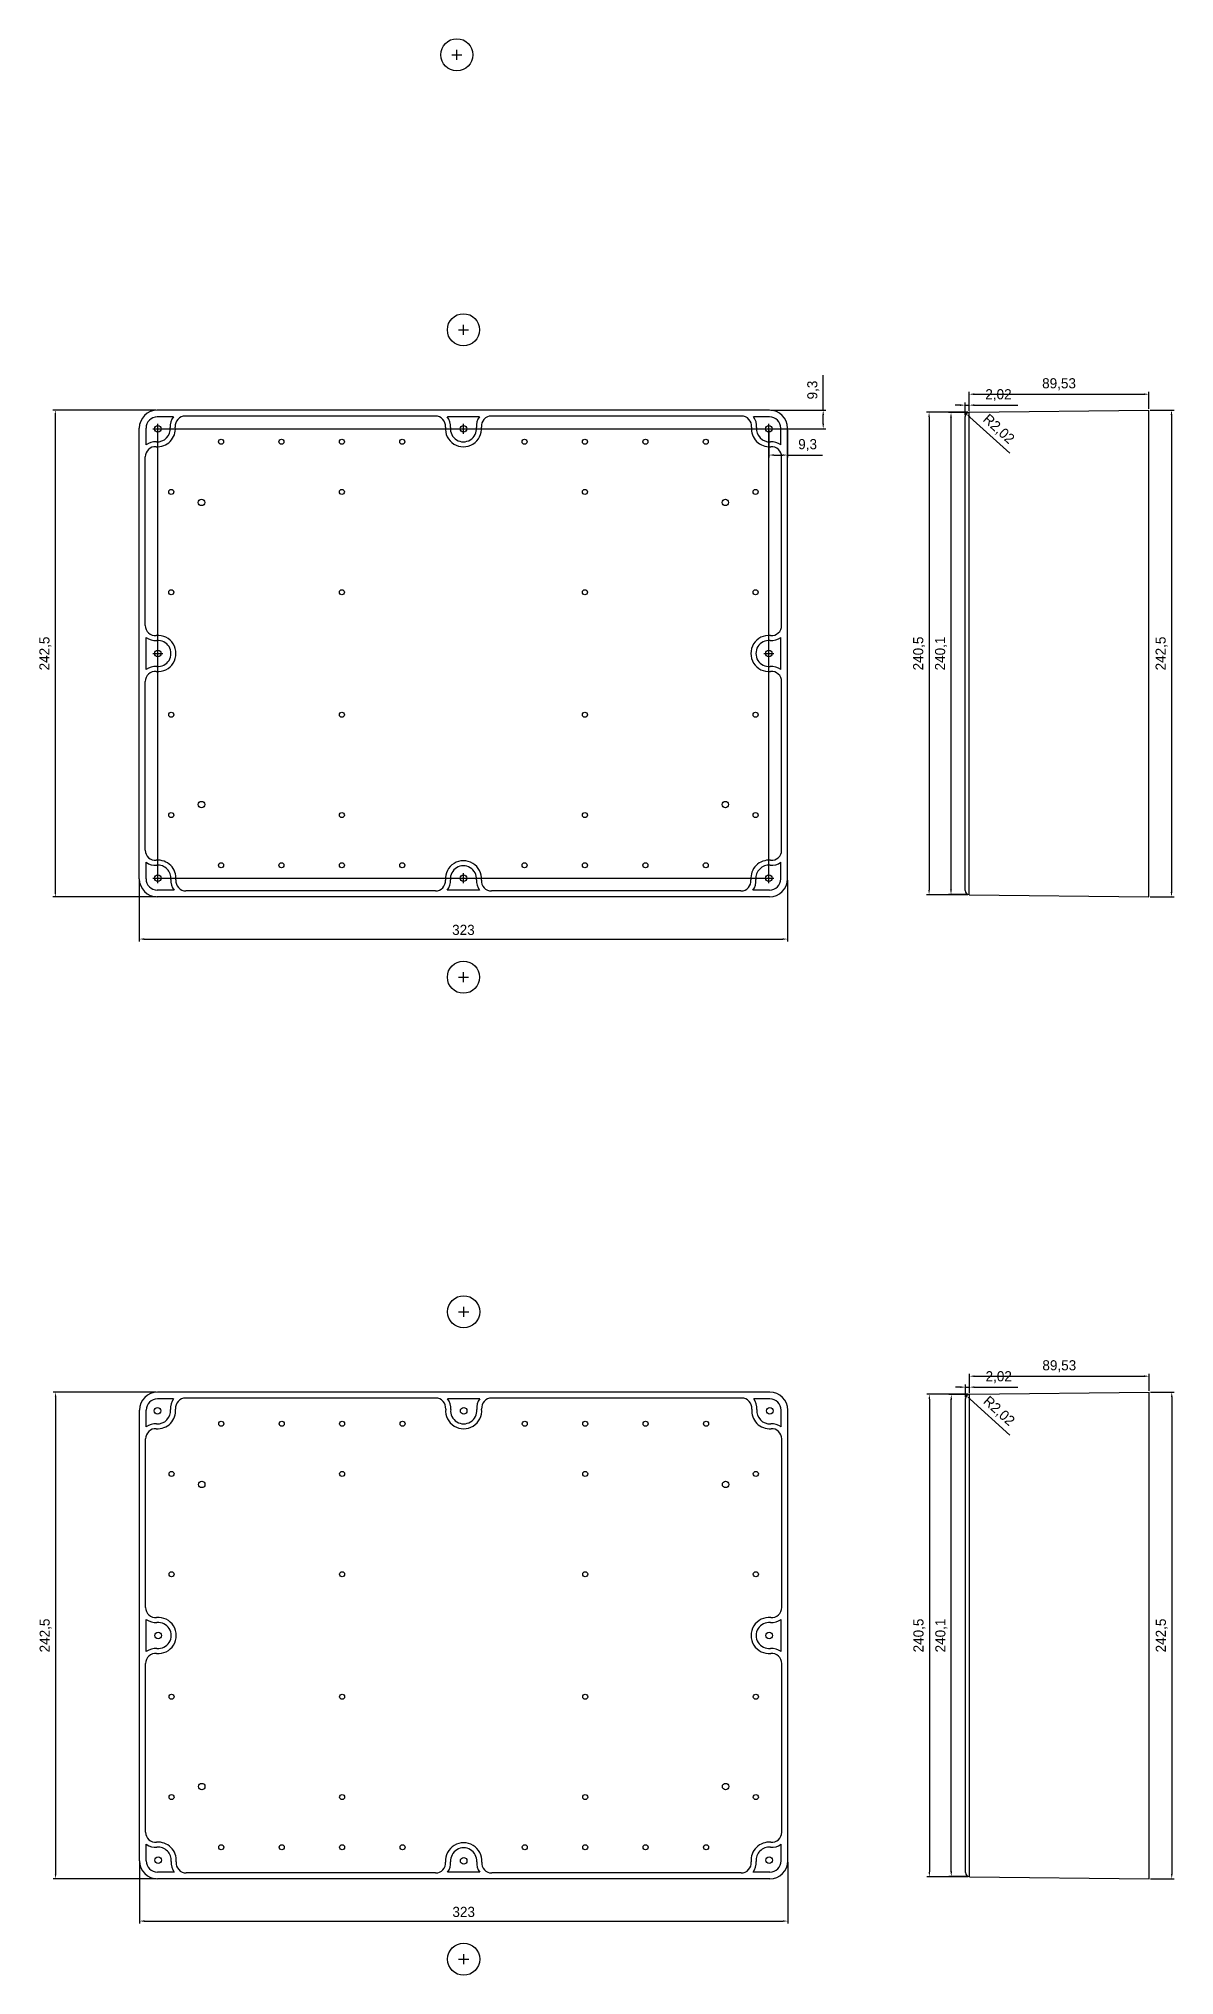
# Model space of a CAD drawing. Header units: millimetres. Extents: x 119 to 8321, y -328 to 2054.
# Drawn here: x 119 to 685, y 91 to 1056 of the extents above; entities that cross this region are included whole.
import ezdxf

# ---------------------------------------------------------------- set-up
doc = ezdxf.new("R2010")
doc.units = ezdxf.units.MM
doc.dimstyles.new('ISO-25', dxfattribs={"dimtxt": 5.0345, "dimasz": 2.5, "dimexe": 1.25, "dimexo": 0.625, "dimgap": 2.0285, "dimtad": 1, "dimtxsty": 'Standard', "dimcen": 2.5, "dimclrd": 3, "dimclre": 6, "dimclrt": 1, "dimadec": 0, "dimazin": 0, "dimtfac": 1, "dimtmove": 0, "dimatfit": 3, "dimfxl": 1, "dimarcsym": 0})

msp = doc.modelspace()

# ---------------------------------------------------------------- blocks, each defined once
blk = doc.blocks.new('*D31')
at = {"color": 6, "lineweight": -2}
for p, q in [((582, 380.67), (572.32, 380.67)), ((582, 140.57), (572.32, 140.57))]:
    blk.add_line(p, q, dxfattribs=at)
at = {"color": 3, "lineweight": -2}
blk.add_line((573.57, 143.07), (573.57, 378.17), dxfattribs=at)
at = {"color": 3}
for points in [[(573.15, 378.17), (573.98, 378.17), (573.57, 380.67)], [(573.15, 143.07), (573.98, 143.07), (573.57, 140.57)]]:
    blk.add_solid(points, dxfattribs=at)
at = {"layer": 'Defpoints', "color": 0}
for p in [(573.57, 380.67), (582.63, 380.67), (582.63, 140.57)]:
    blk.add_point(p, dxfattribs=at)
at = {"color": 1, "insert": (568.6, 260.62), "char_height": 5.034, "attachment_point": 5, "rotation": 90}
blk.add_mtext('240,1', dxfattribs=at)
blk = doc.blocks.new('*D30')
at = {"color": 6, "lineweight": -2}
for p, q in [((582, 380.87), (561.4, 380.87)), ((582, 140.37), (561.4, 140.37))]:
    blk.add_line(p, q, dxfattribs=at)
at = {"color": 3, "lineweight": -2}
blk.add_line((562.65, 378.37), (562.65, 142.87), dxfattribs=at)
at = {"color": 3}
for points in [[(562.24, 378.37), (563.07, 378.37), (562.65, 380.87)], [(562.24, 142.87), (563.07, 142.87), (562.65, 140.37)]]:
    blk.add_solid(points, dxfattribs=at)
at = {"layer": 'Defpoints', "color": 0}
for p in [(582.63, 380.87), (562.65, 140.37), (582.63, 140.37)]:
    blk.add_point(p, dxfattribs=at)
at = {"color": 1, "insert": (557.69, 260.62), "char_height": 5.034, "attachment_point": 5, "rotation": 90}
blk.add_mtext('240,5', dxfattribs=at)
blk = doc.blocks.new('*D26')
at = {"color": 6, "lineweight": -2}
for p, q in [((672.78, 381.87), (684.67, 381.87)), ((672.78, 139.37), (684.67, 139.37))]:
    blk.add_line(p, q, dxfattribs=at)
at = {"color": 3, "lineweight": -2}
blk.add_line((683.42, 379.37), (683.42, 141.87), dxfattribs=at)
at = {"color": 3}
for points in [[(683.01, 379.37), (683.84, 379.37), (683.42, 381.87)], [(683.01, 141.87), (683.84, 141.87), (683.42, 139.37)]]:
    blk.add_solid(points, dxfattribs=at)
at = {"layer": 'Defpoints', "color": 0}
for p in [(672.16, 381.87), (672.16, 139.37), (683.42, 139.37)]:
    blk.add_point(p, dxfattribs=at)
at = {"color": 1, "insert": (678.46, 260.62), "char_height": 5.034, "attachment_point": 5, "rotation": 90}
blk.add_mtext('242,5', dxfattribs=at)
blk = doc.blocks.new('*D29')
at = {"color": 3, "lineweight": -2}
blk.add_line((602.8, 360.44), (582.98, 378.33), dxfattribs=at)
at = {"color": 3}
blk.add_solid([(583.26, 378.64), (582.71, 378.02), (581.13, 380.01)], dxfattribs=at)
at = {"layer": 'Defpoints', "color": 0}
for p in [(581.13, 380.01), (582.63, 378.65)]:
    blk.add_point(p, dxfattribs=at)
at = {"color": 1, "insert": (597.15, 372.23), "char_height": 5.034, "attachment_point": 5, "rotation": 317.92516}
blk.add_mtext('R2,02', dxfattribs=at)
blk = doc.blocks.new('*D28')
at = {"color": 3, "lineweight": -2}
for p, q in [((578.11, 384.34), (575.61, 384.34)), ((580.61, 384.34), (582.63, 384.34)), ((585.13, 384.34), (606.79, 384.34))]:
    blk.add_line(p, q, dxfattribs=at)
at = {"color": 6, "lineweight": -2}
for p, q in [((580.61, 379.28), (580.61, 385.59)), ((582.63, 381.92), (582.63, 385.59))]:
    blk.add_line(p, q, dxfattribs=at)
at = {"color": 3}
for points in [[(578.11, 384.75), (578.11, 383.92), (580.61, 384.34)], [(585.13, 384.75), (585.13, 383.92), (582.63, 384.34)]]:
    blk.add_solid(points, dxfattribs=at)
at = {"layer": 'Defpoints', "color": 0}
for p in [(580.61, 378.65), (582.63, 384.34), (582.63, 381.3)]:
    blk.add_point(p, dxfattribs=at)
at = {"color": 1, "insert": (597.21, 389.3), "char_height": 5.034, "attachment_point": 5}
blk.add_mtext('2,02', dxfattribs=at)
blk = doc.blocks.new('*D27')
at = {"color": 6, "lineweight": -2}
for p, q in [((582.63, 381.3), (582.63, 391.04)), ((672.16, 382.5), (672.16, 391.04))]:
    blk.add_line(p, q, dxfattribs=at)
at = {"color": 3, "lineweight": -2}
blk.add_line((585.13, 389.79), (669.66, 389.79), dxfattribs=at)
at = {"color": 3}
for points in [[(585.13, 390.21), (585.13, 389.38), (582.63, 389.79)], [(669.66, 390.21), (669.66, 389.38), (672.16, 389.79)]]:
    blk.add_solid(points, dxfattribs=at)
at = {"layer": 'Defpoints', "color": 0}
for p in [(672.16, 389.79), (582.63, 380.67), (672.16, 381.87)]:
    blk.add_point(p, dxfattribs=at)
at = {"color": 1, "insert": (627.39, 394.76), "char_height": 5.034, "attachment_point": 5}
blk.add_mtext('89,53', dxfattribs=at)
blk = doc.blocks.new('*D34')
at = {"color": 6, "lineweight": -2}
for p, q in [((177.53, 381.87), (126.1, 381.87)), ((177.53, 139.37), (126.1, 139.37))]:
    blk.add_line(p, q, dxfattribs=at)
at = {"color": 3, "lineweight": -2}
blk.add_line((127.35, 379.37), (127.35, 141.87), dxfattribs=at)
at = {"color": 3}
for points in [[(126.93, 379.37), (127.76, 379.37), (127.35, 381.87)], [(126.93, 141.87), (127.76, 141.87), (127.35, 139.37)]]:
    blk.add_solid(points, dxfattribs=at)
at = {"layer": 'Defpoints', "color": 0}
for p in [(178.16, 381.87), (127.35, 139.37), (178.16, 139.37)]:
    blk.add_point(p, dxfattribs=at)
at = {"color": 1, "insert": (122.38, 260.62), "char_height": 5.034, "attachment_point": 5, "rotation": 90}
blk.add_mtext('242,5', dxfattribs=at)
blk = doc.blocks.new('*D35')
at = {"color": 6, "lineweight": -2}
for p, q in [((169.16, 147.75), (169.16, 117.12)), ((492.16, 147.75), (492.16, 117.12))]:
    blk.add_line(p, q, dxfattribs=at)
at = {"color": 3, "lineweight": -2}
blk.add_line((171.66, 118.37), (489.66, 118.37), dxfattribs=at)
at = {"color": 3}
for points in [[(171.66, 118.78), (171.66, 117.95), (169.16, 118.37)], [(489.66, 118.78), (489.66, 117.95), (492.16, 118.37)]]:
    blk.add_solid(points, dxfattribs=at)
at = {"layer": 'Defpoints', "color": 0}
for p in [(169.16, 148.37), (492.16, 148.37), (492.16, 118.37)]:
    blk.add_point(p, dxfattribs=at)
at = {"color": 1, "insert": (330.66, 122.91), "char_height": 5.034, "attachment_point": 5}
blk.add_mtext('323', dxfattribs=at)
blk = doc.blocks.new('*D43')
at = {"color": 6, "lineweight": -2}
for p, q in [((169.03, 636.91), (169.03, 606.29)), ((492.03, 636.91), (492.03, 606.29))]:
    blk.add_line(p, q, dxfattribs=at)
at = {"color": 3, "lineweight": -2}
blk.add_line((171.53, 607.54), (489.53, 607.54), dxfattribs=at)
at = {"color": 3}
for points in [[(171.53, 607.95), (171.53, 607.12), (169.03, 607.54)], [(489.53, 607.95), (489.53, 607.12), (492.03, 607.54)]]:
    blk.add_solid(points, dxfattribs=at)
at = {"layer": 'Defpoints', "color": 0}
for p in [(169.03, 637.54), (492.03, 637.54), (492.03, 607.54)]:
    blk.add_point(p, dxfattribs=at)
at = {"color": 1, "insert": (330.53, 612.08), "char_height": 5.034, "attachment_point": 5}
blk.add_mtext('323', dxfattribs=at)
blk = doc.blocks.new('*D42')
at = {"color": 6, "lineweight": -2}
for p, q in [((177.41, 871.04), (125.97, 871.04)), ((177.41, 628.54), (125.97, 628.54))]:
    blk.add_line(p, q, dxfattribs=at)
at = {"color": 3, "lineweight": -2}
blk.add_line((127.22, 868.54), (127.22, 631.04), dxfattribs=at)
at = {"color": 3}
for points in [[(126.8, 868.54), (127.64, 868.54), (127.22, 871.04)], [(126.8, 631.04), (127.64, 631.04), (127.22, 628.54)]]:
    blk.add_solid(points, dxfattribs=at)
at = {"layer": 'Defpoints', "color": 0}
for p in [(178.03, 871.04), (127.22, 628.54), (178.03, 628.54)]:
    blk.add_point(p, dxfattribs=at)
at = {"color": 1, "insert": (122.25, 749.79), "char_height": 5.034, "attachment_point": 5, "rotation": 90}
blk.add_mtext('242,5', dxfattribs=at)
blk = doc.blocks.new('*D38')
at = {"color": 6, "lineweight": -2}
for p, q in [((672.66, 871.04), (684.54, 871.04)), ((672.66, 628.54), (684.54, 628.54))]:
    blk.add_line(p, q, dxfattribs=at)
at = {"color": 3, "lineweight": -2}
blk.add_line((683.29, 868.54), (683.29, 631.04), dxfattribs=at)
at = {"color": 3}
for points in [[(682.88, 868.54), (683.71, 868.54), (683.29, 871.04)], [(682.88, 631.04), (683.71, 631.04), (683.29, 628.54)]]:
    blk.add_solid(points, dxfattribs=at)
at = {"layer": 'Defpoints', "color": 0}
for p in [(672.03, 871.04), (672.03, 628.54), (683.29, 628.54)]:
    blk.add_point(p, dxfattribs=at)
at = {"color": 1, "insert": (678.33, 749.79), "char_height": 5.034, "attachment_point": 5, "rotation": 90}
blk.add_mtext('242,5', dxfattribs=at)
blk = doc.blocks.new('*D37')
at = {"color": 6, "lineweight": -2}
for p, q in [((581.88, 870.04), (561.28, 870.04)), ((581.88, 629.54), (561.28, 629.54))]:
    blk.add_line(p, q, dxfattribs=at)
at = {"color": 3, "lineweight": -2}
blk.add_line((562.53, 867.54), (562.53, 632.04), dxfattribs=at)
at = {"color": 3}
for points in [[(562.11, 867.54), (562.94, 867.54), (562.53, 870.04)], [(562.11, 632.04), (562.94, 632.04), (562.53, 629.54)]]:
    blk.add_solid(points, dxfattribs=at)
at = {"layer": 'Defpoints', "color": 0}
for p in [(582.5, 870.04), (562.53, 629.54), (582.5, 629.54)]:
    blk.add_point(p, dxfattribs=at)
at = {"color": 1, "insert": (557.56, 749.79), "char_height": 5.034, "attachment_point": 5, "rotation": 90}
blk.add_mtext('240,5', dxfattribs=at)
blk = doc.blocks.new('*D36')
at = {"color": 6, "lineweight": -2}
for p, q in [((581.88, 869.84), (572.19, 869.84)), ((581.88, 629.74), (572.19, 629.74))]:
    blk.add_line(p, q, dxfattribs=at)
at = {"color": 3, "lineweight": -2}
blk.add_line((573.44, 632.24), (573.44, 867.34), dxfattribs=at)
at = {"color": 3}
for points in [[(573.02, 867.34), (573.86, 867.34), (573.44, 869.84)], [(573.02, 632.24), (573.86, 632.24), (573.44, 629.74)]]:
    blk.add_solid(points, dxfattribs=at)
at = {"layer": 'Defpoints', "color": 0}
for p in [(573.44, 869.84), (582.5, 869.84), (582.5, 629.74)]:
    blk.add_point(p, dxfattribs=at)
at = {"color": 1, "insert": (568.47, 749.79), "char_height": 5.034, "attachment_point": 5, "rotation": 90}
blk.add_mtext('240,1', dxfattribs=at)
blk = doc.blocks.new('*D41')
at = {"color": 6, "lineweight": -2}
for p, q in [((582.5, 870.46), (582.5, 880.21)), ((672.03, 871.66), (672.03, 880.21))]:
    blk.add_line(p, q, dxfattribs=at)
at = {"color": 3, "lineweight": -2}
blk.add_line((585, 878.96), (669.53, 878.96), dxfattribs=at)
at = {"color": 3}
for points in [[(585, 879.38), (585, 878.54), (582.5, 878.96)], [(669.53, 879.38), (669.53, 878.54), (672.03, 878.96)]]:
    blk.add_solid(points, dxfattribs=at)
at = {"layer": 'Defpoints', "color": 0}
for p in [(672.03, 878.96), (582.5, 869.84), (672.03, 871.04)]:
    blk.add_point(p, dxfattribs=at)
at = {"color": 1, "insert": (627.27, 883.93), "char_height": 5.034, "attachment_point": 5}
blk.add_mtext('89,53', dxfattribs=at)
blk = doc.blocks.new('*D40')
at = {"color": 3, "lineweight": -2}
for p, q in [((577.98, 873.5), (575.48, 873.5)), ((580.48, 873.5), (582.5, 873.5)), ((585, 873.5), (606.66, 873.5))]:
    blk.add_line(p, q, dxfattribs=at)
at = {"color": 6, "lineweight": -2}
for p, q in [((580.48, 868.44), (580.48, 874.75)), ((582.5, 871.09), (582.5, 874.75))]:
    blk.add_line(p, q, dxfattribs=at)
at = {"color": 3}
for points in [[(577.98, 873.92), (577.98, 873.09), (580.48, 873.5)], [(585, 873.92), (585, 873.09), (582.5, 873.5)]]:
    blk.add_solid(points, dxfattribs=at)
at = {"layer": 'Defpoints', "color": 0}
for p in [(582.5, 873.5), (582.5, 870.46), (580.48, 867.82)]:
    blk.add_point(p, dxfattribs=at)
at = {"color": 1, "insert": (597.08, 878.47), "char_height": 5.034, "attachment_point": 5}
blk.add_mtext('2,02', dxfattribs=at)
blk = doc.blocks.new('*D39')
at = {"color": 3, "lineweight": -2}
blk.add_line((602.67, 849.61), (582.86, 867.5), dxfattribs=at)
at = {"color": 3}
blk.add_solid([(583.14, 867.81), (582.58, 867.19), (581, 869.17)], dxfattribs=at)
at = {"layer": 'Defpoints', "color": 0}
for p in [(581, 869.17), (582.5, 867.82)]:
    blk.add_point(p, dxfattribs=at)
at = {"color": 1, "insert": (597.02, 861.4), "char_height": 5.034, "attachment_point": 5, "rotation": 317.92516}
blk.add_mtext('R2,02', dxfattribs=at)
blk = doc.blocks.new('*D44')
at = {"color": 3, "lineweight": -2}
for p, q in [((509.77, 871.04), (509.77, 888.5)), ((509.77, 864.24), (509.77, 868.54))]:
    blk.add_line(p, q, dxfattribs=at)
at = {"color": 6, "lineweight": -2}
for p, q in [((483.66, 871.04), (511.02, 871.04)), ((483.36, 861.74), (511.02, 861.74))]:
    blk.add_line(p, q, dxfattribs=at)
at = {"color": 3}
for points in [[(509.36, 868.54), (510.19, 868.54), (509.77, 871.04)], [(509.36, 864.24), (510.19, 864.24), (509.77, 861.74)]]:
    blk.add_solid(points, dxfattribs=at)
at = {"layer": 'Defpoints', "color": 0}
for p in [(483.03, 871.04), (509.77, 871.04), (482.73, 861.74)]:
    blk.add_point(p, dxfattribs=at)
at = {"color": 1, "insert": (504.81, 881.02), "char_height": 5.034, "attachment_point": 5, "rotation": 90}
blk.add_mtext('9,3', dxfattribs=at)
blk = doc.blocks.new('*D45')
at = {"color": 6, "lineweight": -2}
for p, q in [((482.73, 861.11), (482.73, 847.38)), ((492.03, 861.11), (492.03, 847.38))]:
    blk.add_line(p, q, dxfattribs=at)
at = {"color": 3, "lineweight": -2}
for p, q in [((485.23, 848.63), (489.53, 848.63)), ((492.03, 848.63), (509.5, 848.63))]:
    blk.add_line(p, q, dxfattribs=at)
at = {"color": 3}
for points in [[(485.23, 849.05), (485.23, 848.22), (482.73, 848.63)], [(489.53, 849.05), (489.53, 848.22), (492.03, 848.63)]]:
    blk.add_solid(points, dxfattribs=at)
at = {"layer": 'Defpoints', "color": 0}
for p in [(482.73, 861.74), (492.03, 861.74), (492.03, 848.63)]:
    blk.add_point(p, dxfattribs=at)
at = {"color": 1, "insert": (502.01, 853.6), "char_height": 5.034, "attachment_point": 5}
blk.add_mtext('9,3', dxfattribs=at)

# ---------------------------------------------------------------- dimensions: what is measured, and where the dimension line sits
for base, p1, p2, picture, middle in [((509.774, 871.039), (482.731, 861.739), (483.031, 871.039), '*D44', (504.809, 881.022)), ((127.218, 628.539), (178.031, 871.039), (178.031, 628.539), '*D42', (122.253, 749.789)), ((562.525, 629.539), (582.501, 870.039), (582.501, 629.539), '*D37', (557.56, 749.789)), ((573.439, 869.839), (582.501, 629.739), (582.501, 869.839), '*D36', (568.474, 749.789)), ((683.295, 628.539), (672.031, 871.039), (672.031, 628.539), '*D38', (678.329, 749.789)), ((127.346, 139.372), (178.158, 381.872), (178.158, 139.372), '*D34', (122.38, 260.622)), ((562.652, 140.372), (582.628, 380.872), (582.628, 140.372), '*D30', (557.687, 260.622)), ((573.566, 380.672), (582.628, 140.572), (582.628, 380.672), '*D31', (568.601, 260.622)), ((683.422, 139.372), (672.158, 381.872), (672.158, 139.372), '*D26', (678.457, 260.622))]:
    dim = msp.add_linear_dim(base=base, p1=p1, p2=p2, angle=90, dimstyle='ISO-25')
    dim.commit()
    dim.dimension.update_dxf_attribs({"geometry": picture, "text_midpoint": middle})
for base, p1, p2, picture, middle in [((582.501, 873.504), (580.481, 867.819), (582.501, 870.464), '*D40', (597.081, 878.469)), ((672.031, 878.961), (582.501, 869.839), (672.031, 871.039), '*D41', (627.266, 883.926)), ((492.031, 848.633), (482.731, 861.739), (492.031, 861.739), '*D45', (502.013, 853.598)), ((492.031, 607.535), (169.031, 637.539), (492.031, 637.539), '*D43', (330.531, 612.081)), ((672.158, 389.794), (582.628, 380.672), (672.158, 381.872), '*D27', (627.393, 394.759)), ((582.628, 384.337), (580.608, 378.652), (582.628, 381.297), '*D28', (597.208, 389.302)), ((492.158, 118.368), (169.158, 148.372), (492.158, 148.372), '*D35', (330.658, 122.914))]:
    dim = msp.add_linear_dim(base=base, p1=p1, p2=p2, dimstyle='ISO-25')
    dim.commit()
    dim.dimension.update_dxf_attribs({"geometry": picture, "text_midpoint": middle})
for center, mpoint, picture, middle in [((582.501, 867.819), (581.001, 869.173), '*D39', (593.692, 857.716)), ((582.628, 378.652), (581.129, 380.006), '*D29', (593.82, 368.549))]:
    dim = msp.add_radius_dim(center=center, mpoint=mpoint, dimstyle='ISO-25', override={"dimtmove": 1})
    dim.commit()
    dim.dimension.update_dxf_attribs({"geometry": picture, "text_midpoint": middle, "dimtype": 164})

# ---------------------------------------------------------------- linework, layer by layer
at = {"color": 6}
for p, q in [((324.75, 1048.025), (329.75, 1048.025)), ((327.25, 1045.525), (327.25, 1050.525)), ((175.831, 861.739), (180.831, 861.739)), ((178.331, 751.439), (178.331, 864.239)), ((179.981, 861.739), (333.031, 861.739)), ((330.531, 859.239), (330.531, 864.239)), ((332.181, 861.739), (485.231, 861.739)), ((482.731, 859.239), (482.731, 864.239)), ((482.731, 747.289), (482.731, 860.089)), ((175.831, 749.789), (180.831, 749.789)), ((178.331, 639.489), (178.331, 752.289)), ((480.231, 749.789), (485.231, 749.789)), ((482.731, 635.339), (482.731, 748.139)), ((175.831, 637.839), (328.881, 637.839)), ((178.331, 635.339), (178.331, 640.339)), ((328.031, 637.839), (481.081, 637.839)), ((330.531, 635.339), (330.531, 640.339)), ((480.231, 637.839), (485.231, 637.839))]:
    msp.add_line(p, q, dxfattribs=at)
for p, q in [((328.031, 911.039), (333.031, 911.039)), ((330.531, 908.539), (330.531, 913.539)), ((483.031, 871.039), (178.031, 871.039)), ((582.501, 870.039), (672.031, 871.039)), ((582.501, 629.539), (582.501, 870.039)), ((672.031, 628.539), (672.031, 871.039)), ((169.031, 637.539), (169.031, 862.039)), ((172.431, 853.699), (172.431, 862.039)), ((186.047, 867.639), (178.031, 867.639)), ((316.591, 868.039), (191.97, 868.039)), ((338.547, 867.639), (322.515, 867.639)), ((469.091, 868.039), (344.47, 868.039)), ((483.031, 867.639), (475.015, 867.639)), ((488.631, 853.699), (488.631, 862.039)), ((492.031, 637.539), (492.031, 862.039)), ((580.481, 631.759), (580.481, 867.819)), ((172.031, 763.729), (172.031, 847.775)), ((489.031, 763.729), (489.031, 847.775)), ((172.431, 741.773), (172.431, 757.805)), ((488.631, 741.773), (488.631, 757.805)), ((172.031, 651.779), (172.031, 735.85)), ((489.031, 651.779), (489.031, 735.85)), ((172.431, 637.539), (172.431, 645.855)), ((488.631, 637.539), (488.631, 645.855)), ((186.347, 631.939), (178.031, 631.939)), ((483.031, 628.539), (178.031, 628.539)), ((316.567, 631.539), (192.27, 631.539)), ((338.571, 631.939), (322.49, 631.939)), ((468.791, 631.539), (344.495, 631.539)), ((483.031, 631.939), (474.715, 631.939)), ((582.501, 629.539), (672.031, 628.539)), ((328.031, 588.539), (333.031, 588.539)), ((330.531, 586.039), (330.531, 591.039)), ((328.158, 421.872), (333.158, 421.872)), ((330.658, 419.372), (330.658, 424.372)), ((483.158, 381.872), (178.158, 381.872)), ((186.174, 378.472), (178.158, 378.472)), ((316.718, 378.872), (192.097, 378.872)), ((338.674, 378.472), (322.642, 378.472)), ((469.218, 378.872), (344.597, 378.872)), ((483.158, 378.472), (475.142, 378.472)), ((580.608, 142.592), (580.608, 378.652)), ((582.628, 380.872), (672.158, 381.872)), ((582.628, 140.372), (582.628, 380.872)), ((672.158, 139.372), (672.158, 381.872)), ((169.158, 148.372), (169.158, 372.872)), ((172.558, 364.532), (172.558, 372.872)), ((488.758, 364.532), (488.758, 372.872)), ((492.158, 148.372), (492.158, 372.872)), ((172.158, 274.562), (172.158, 358.608)), ((489.158, 274.562), (489.158, 358.608)), ((172.558, 252.606), (172.558, 268.638)), ((488.758, 252.606), (488.758, 268.638)), ((172.158, 162.612), (172.158, 246.683)), ((489.158, 162.612), (489.158, 246.683)), ((172.558, 148.372), (172.558, 156.688)), ((488.758, 148.372), (488.758, 156.688)), ((186.474, 142.772), (178.158, 142.772)), ((483.158, 139.372), (178.158, 139.372)), ((316.694, 142.372), (192.397, 142.372)), ((338.699, 142.772), (322.617, 142.772)), ((468.918, 142.372), (344.622, 142.372)), ((483.158, 142.772), (474.842, 142.772)), ((582.628, 140.372), (672.158, 139.372)), ((328.158, 99.372), (333.158, 99.372)), ((330.658, 96.872), (330.658, 101.872))]:
    msp.add_line(p, q)
for centre, radius in [((327.25, 1048.025), 8), ((330.531, 911.039), 8), ((178.331, 861.739), 1.65), ((330.531, 861.739), 1.65), ((482.731, 861.739), 1.65), ((209.781, 855.289), 1.25), ((239.881, 855.289), 1.25), ((269.981, 855.289), 1.25), ((300.081, 855.289), 1.25), ((360.981, 855.289), 1.25), ((391.081, 855.289), 1.25), ((421.181, 855.289), 1.25), ((451.281, 855.289), 1.25), ((184.981, 830.289), 1.25), ((269.981, 830.289), 1.25), ((391.081, 830.289), 1.25), ((476.081, 830.289), 1.25), ((200.031, 825.039), 1.6), ((461.031, 825.039), 1.6), ((184.981, 780.289), 1.25), ((269.981, 780.289), 1.25), ((391.081, 780.289), 1.25), ((476.081, 780.289), 1.25), ((178.331, 749.789), 1.65), ((482.731, 749.789), 1.65), ((184.981, 719.289), 1.25), ((269.981, 719.289), 1.25), ((391.081, 719.289), 1.25), ((476.081, 719.289), 1.25), ((200.031, 674.539), 1.6), ((461.031, 674.539), 1.6), ((184.981, 669.289), 1.25), ((269.981, 669.289), 1.25), ((391.081, 669.289), 1.25), ((476.081, 669.289), 1.25), ((178.331, 637.839), 1.65), ((209.781, 644.289), 1.25), ((239.881, 644.289), 1.25), ((269.981, 644.289), 1.25), ((300.081, 644.289), 1.25), ((330.531, 637.839), 1.65), ((360.981, 644.289), 1.25), ((391.081, 644.289), 1.25), ((421.181, 644.289), 1.25), ((451.281, 644.289), 1.25), ((482.731, 637.839), 1.65), ((330.531, 588.539), 8), ((330.658, 421.872), 8), ((178.158, 372.572), 1.65), ((209.908, 366.122), 1.25), ((240.008, 366.122), 1.25), ((270.108, 366.122), 1.25), ((300.208, 366.122), 1.25), ((330.658, 372.572), 1.65), ((361.108, 366.122), 1.25), ((391.208, 366.122), 1.25), ((421.308, 366.122), 1.25), ((451.408, 366.122), 1.25), ((483.158, 372.572), 1.65), ((185.108, 341.122), 1.25), ((270.108, 341.122), 1.25), ((391.208, 341.122), 1.25), ((476.208, 341.122), 1.25), ((200.158, 335.872), 1.6), ((461.158, 335.872), 1.6), ((185.108, 291.122), 1.25), ((270.108, 291.122), 1.25), ((391.208, 291.122), 1.25), ((476.208, 291.122), 1.25), ((178.458, 260.622), 1.65), ((482.858, 260.622), 1.65), ((185.108, 230.122), 1.25), ((270.108, 230.122), 1.25), ((391.208, 230.122), 1.25), ((476.208, 230.122), 1.25), ((200.158, 185.372), 1.6), ((461.158, 185.372), 1.6), ((185.108, 180.122), 1.25), ((270.108, 180.122), 1.25), ((391.208, 180.122), 1.25), ((476.208, 180.122), 1.25), ((209.908, 155.122), 1.25), ((240.008, 155.122), 1.25), ((270.108, 155.122), 1.25), ((300.208, 155.122), 1.25), ((361.108, 155.122), 1.25), ((391.208, 155.122), 1.25), ((421.308, 155.122), 1.25), ((451.408, 155.122), 1.25), ((178.458, 148.672), 1.65), ((330.658, 148.372), 1.65), ((482.858, 148.672), 1.65), ((330.658, 99.372), 8)]:
    msp.add_circle(centre, radius)
for centre, radius, start, end in [((178.031, 862.039), 9, 90, 180), ((483.031, 862.039), 9, 0, 90), ((582.501, 867.819), 2.02, 90, 180), ((178.031, 862.039), 5.6, 90, 180), ((178.031, 861.739), 9, 265.903956, 5.327998), ((178.031, 861.739), 6.5, 265.903956, 5.327998), ((191.97, 863.039), 7.5, 142.169083, 185.327998), ((191.97, 863.039), 5, 90, 185.327998), ((316.591, 863.039), 5, 354.672002, 90), ((330.531, 861.739), 9, 174.672002, 5.327998), ((316.591, 863.039), 7.5, 354.672002, 37.830917), ((330.531, 861.739), 6.5, 174.672002, 5.327998), ((344.47, 863.039), 7.5, 142.169083, 185.327998), ((344.47, 863.039), 5, 90, 185.327998), ((469.091, 863.039), 5, 354.672002, 90), ((483.031, 861.739), 9, 174.672002, 274.096044), ((469.091, 863.039), 7.5, 354.672002, 37.830917), ((483.031, 861.739), 6.5, 174.672002, 274.096044), ((483.031, 862.039), 5.6, 0, 90), ((177.031, 847.775), 5, 85.903956, 180), ((177.031, 847.775), 7.5, 85.903956, 127.830917), ((484.031, 847.775), 7.5, 52.169083, 94.096044), ((484.031, 847.775), 5, 0, 94.096044), ((177.031, 763.729), 5, 180, 275.327998), ((484.031, 763.729), 5, 264.672002, 0), ((177.031, 763.729), 7.5, 232.169083, 275.327998), ((178.331, 749.789), 9, 264.672002, 95.327998), ((178.331, 749.789), 6.5, 264.672002, 95.327998), ((482.731, 749.789), 9, 84.672002, 275.327998), ((482.731, 749.789), 6.5, 84.672002, 275.327998), ((484.031, 763.729), 7.5, 264.672002, 307.830917), ((177.031, 735.85), 7.5, 84.672002, 127.830917), ((484.031, 735.85), 7.5, 52.169083, 95.327998), ((177.031, 735.85), 5, 84.672002, 180), ((484.031, 735.85), 5, 0, 95.327998), ((177.031, 651.779), 5, 180, 275.327998), ((178.331, 637.839), 9, 354.672002, 95.327998), ((330.531, 637.539), 9, 355.903956, 184.096044), ((482.731, 637.839), 9, 84.672002, 185.327998), ((484.031, 651.779), 5, 264.672002, 0), ((178.031, 637.539), 9, 180, 270), ((177.031, 651.779), 7.5, 232.169083, 275.327998), ((178.031, 637.539), 5.6, 180, 270), ((178.331, 637.839), 6.5, 354.672002, 95.327998), ((192.27, 636.539), 7.5, 174.672002, 217.830917), ((192.27, 636.539), 5, 174.672002, 270), ((316.567, 636.539), 5, 270, 4.096044), ((316.567, 636.539), 7.5, 322.169083, 4.096044), ((330.531, 637.539), 6.5, 355.903956, 184.096044), ((344.495, 636.539), 7.5, 175.903956, 217.830917), ((344.495, 636.539), 5, 175.903956, 270), ((468.791, 636.539), 5, 270, 5.327998), ((468.791, 636.539), 7.5, 322.169083, 5.327998), ((482.731, 637.839), 6.5, 84.672002, 185.327998), ((483.031, 637.539), 5.6, 270, 0), ((483.031, 637.539), 9, 270, 0), ((484.031, 651.779), 7.5, 264.672002, 307.830917), ((582.501, 631.759), 2.02, 180, 270), ((178.158, 372.872), 9, 90, 180), ((178.158, 372.872), 5.6, 90, 180), ((192.097, 373.872), 7.5, 142.169083, 185.327998), ((192.097, 373.872), 5, 90, 185.327998), ((316.718, 373.872), 5, 354.672002, 90), ((316.718, 373.872), 7.5, 354.672002, 37.830917), ((344.597, 373.872), 7.5, 142.169083, 185.327998), ((344.597, 373.872), 5, 90, 185.327998), ((469.218, 373.872), 5, 354.672002, 90), ((469.218, 373.872), 7.5, 354.672002, 37.830917), ((483.158, 372.872), 9, 0, 90), ((483.158, 372.872), 5.6, 0, 90), ((582.628, 378.652), 2.02, 90, 180), ((178.158, 372.572), 9, 265.903956, 5.327998), ((178.158, 372.572), 6.5, 265.903956, 5.327998), ((330.658, 372.572), 9, 174.672002, 5.327998), ((330.658, 372.572), 6.5, 174.672002, 5.327998), ((483.158, 372.572), 9, 174.672002, 274.096044), ((483.158, 372.572), 6.5, 174.672002, 274.096044), ((177.158, 358.608), 5, 85.903956, 180), ((177.158, 358.608), 7.5, 85.903956, 127.830917), ((484.158, 358.608), 7.5, 52.169083, 94.096044), ((484.158, 358.608), 5, 0, 94.096044), ((177.158, 274.562), 5, 180, 275.327998), ((484.158, 274.562), 5, 264.672002, 0), ((177.158, 274.562), 7.5, 232.169083, 275.327998), ((178.458, 260.622), 9, 264.672002, 95.327998), ((178.458, 260.622), 6.5, 264.672002, 95.327998), ((482.858, 260.622), 9, 84.672002, 275.327998), ((482.858, 260.622), 6.5, 84.672002, 275.327998), ((484.158, 274.562), 7.5, 264.672002, 307.830917), ((177.158, 246.683), 5, 84.672002, 180), ((177.158, 246.683), 7.5, 84.672002, 127.830917), ((484.158, 246.683), 7.5, 52.169083, 95.327998), ((484.158, 246.683), 5, 0, 95.327998), ((177.158, 162.612), 5, 180, 275.327998), ((177.158, 162.612), 7.5, 232.169083, 275.327998), ((178.458, 148.672), 9, 354.672002, 95.327998), ((178.458, 148.672), 6.5, 354.672002, 95.327998), ((330.658, 148.372), 9, 355.903956, 184.096044), ((330.658, 148.372), 6.5, 355.903956, 184.096044), ((482.858, 148.672), 9, 84.672002, 185.327998), ((482.858, 148.672), 6.5, 84.672002, 185.327998), ((484.158, 162.612), 7.5, 264.672002, 307.830917), ((484.158, 162.612), 5, 264.672002, 0), ((178.158, 148.372), 9, 180, 270), ((178.158, 148.372), 5.6, 180, 270), ((192.397, 147.372), 7.5, 174.672002, 217.830917), ((192.397, 147.372), 5, 174.672002, 270), ((316.694, 147.372), 5, 270, 4.096044), ((316.694, 147.372), 7.5, 322.169083, 4.096044), ((344.622, 147.372), 7.5, 175.903956, 217.830917), ((344.622, 147.372), 5, 175.903956, 270), ((468.918, 147.372), 5, 270, 5.327998), ((468.918, 147.372), 7.5, 322.169083, 5.327998), ((483.158, 148.372), 9, 270, 0), ((483.158, 148.372), 5.6, 270, 0), ((582.628, 142.592), 2.02, 180, 270)]:
    msp.add_arc(centre, radius, start, end)

msp.set_redraw_order([(e.dxf.handle, doc.entitydb.next_handle()) for e in msp.query("TEXT MTEXT ATTDEF DIMENSION ARC_DIMENSION")])  # texts and dimensions are drawn at this point

doc.saveas('drawing.dxf')
